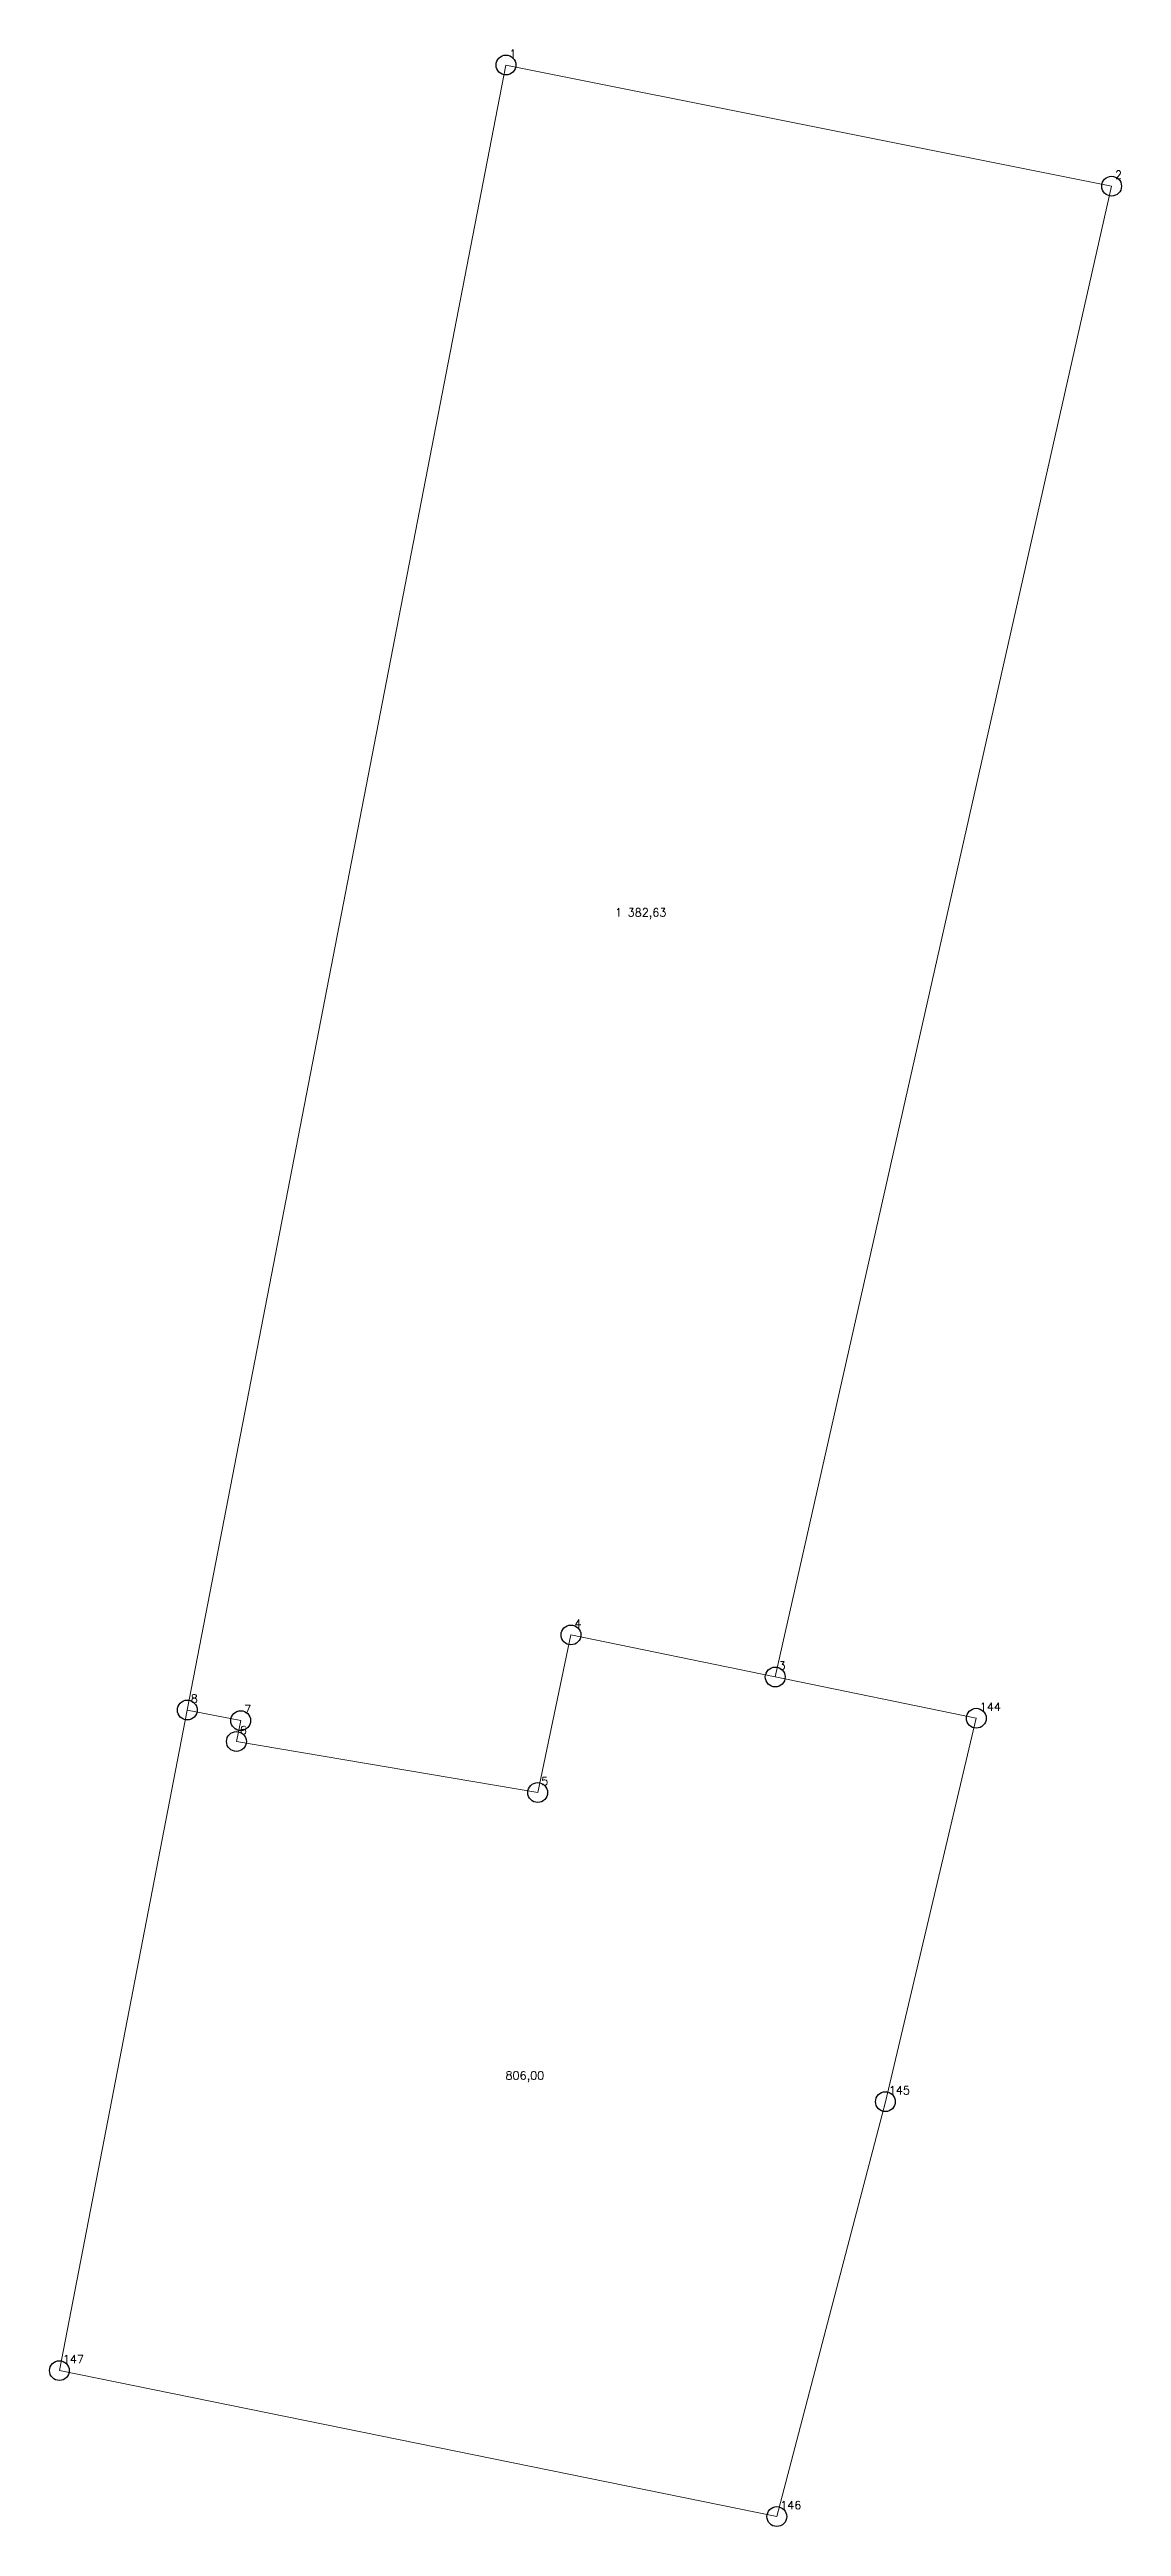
# Model space of a CAD drawing. Extents: x 1391578 to 1399811, y 355675 to 360827.
# Drawn here: x 1394646.4 to 1394686.9, y 359025.5 to 359119.2 of the extents above; entities that cross this region are included whole.
import ezdxf

# ---------------------------------------------------------------- set-up
doc = ezdxf.new("R2010")
doc.units = 0
doc.header["$PDMODE"] = 33
doc.header["$PDSIZE"] = 0.75
doc.layers.add('6 - утвержденные границы территорий окн', color=7, linetype='Continuous')
doc.styles.get("Standard").update_dxf_attribs({"font": 'simplex.shx'})

msp = doc.modelspace()

# ---------------------------------------------------------------- texts
at = {"layer": '6 - утвержденные границы территорий окн', "color": 7}
for s, height, p in [('1', 0.311, (1394663.779, 359118.85)), ('2', 0.311, (1394686.699, 359114.27)), ('1 382,63', 0.3111, (1394667.775, 359086.373)), ('4', 0.311, (1394666.239, 359059.48)), ('3', 0.311, (1394673.969, 359057.89)), ('8', 0.311, (1394651.719, 359056.64)), ('7', 0.311, (1394653.739, 359056.24)), ('144', 0.3111, (1394681.579, 359056.33)), ('6', 0.311, (1394653.579, 359055.45)), ('5', 0.311, (1394664.979, 359053.52)), ('806,00', 0.3111, (1394663.632, 359042.39)), ('145', 0.3111, (1394678.139, 359041.83)), ('147', 0.3111, (1394646.879, 359031.66)), ('146', 0.3111, (1394674.029, 359026.14))]:
    msp.add_text(s, height=height, dxfattribs=at).set_placement(p)

# ---------------------------------------------------------------- linework, layer by layer
at = {"layer": '6 - утвержденные границы территорий окн', "color": 7, "lineweight": 20}
for points in [[(1394663.65, 359118.575), (1394686.57, 359113.995), (1394673.84, 359057.615), (1394666.11, 359059.205), (1394664.85, 359053.245), (1394653.45, 359055.175), (1394653.61, 359055.965), (1394651.59, 359056.365), (1394663.65, 359118.575)], [(1394651.59, 359056.365), (1394653.61, 359055.965), (1394653.45, 359055.175), (1394664.85, 359053.245), (1394666.11, 359059.205), (1394673.84, 359057.615), (1394681.45, 359056.055), (1394678.01, 359041.555), (1394673.9, 359025.865), (1394646.75, 359031.385), (1394651.59, 359056.365)]]:
    msp.add_lwpolyline(points, close=True, dxfattribs=at)
at = {"layer": '6 - утвержденные границы территорий окн'}
for p in [(1394663.65, 359118.575), (1394686.57, 359113.995), (1394666.11, 359059.205), (1394673.84, 359057.615), (1394651.59, 359056.365), (1394653.61, 359055.965), (1394681.45, 359056.055), (1394653.45, 359055.175), (1394664.85, 359053.245), (1394678.01, 359041.555), (1394646.75, 359031.385), (1394673.9, 359025.865)]:
    msp.add_point(p, dxfattribs=at)

msp.set_redraw_order([(e.dxf.handle, doc.entitydb.next_handle()) for e in msp.query("TEXT MTEXT ATTDEF DIMENSION ARC_DIMENSION")])  # texts and dimensions are drawn at this point

doc.saveas('drawing.dxf')
